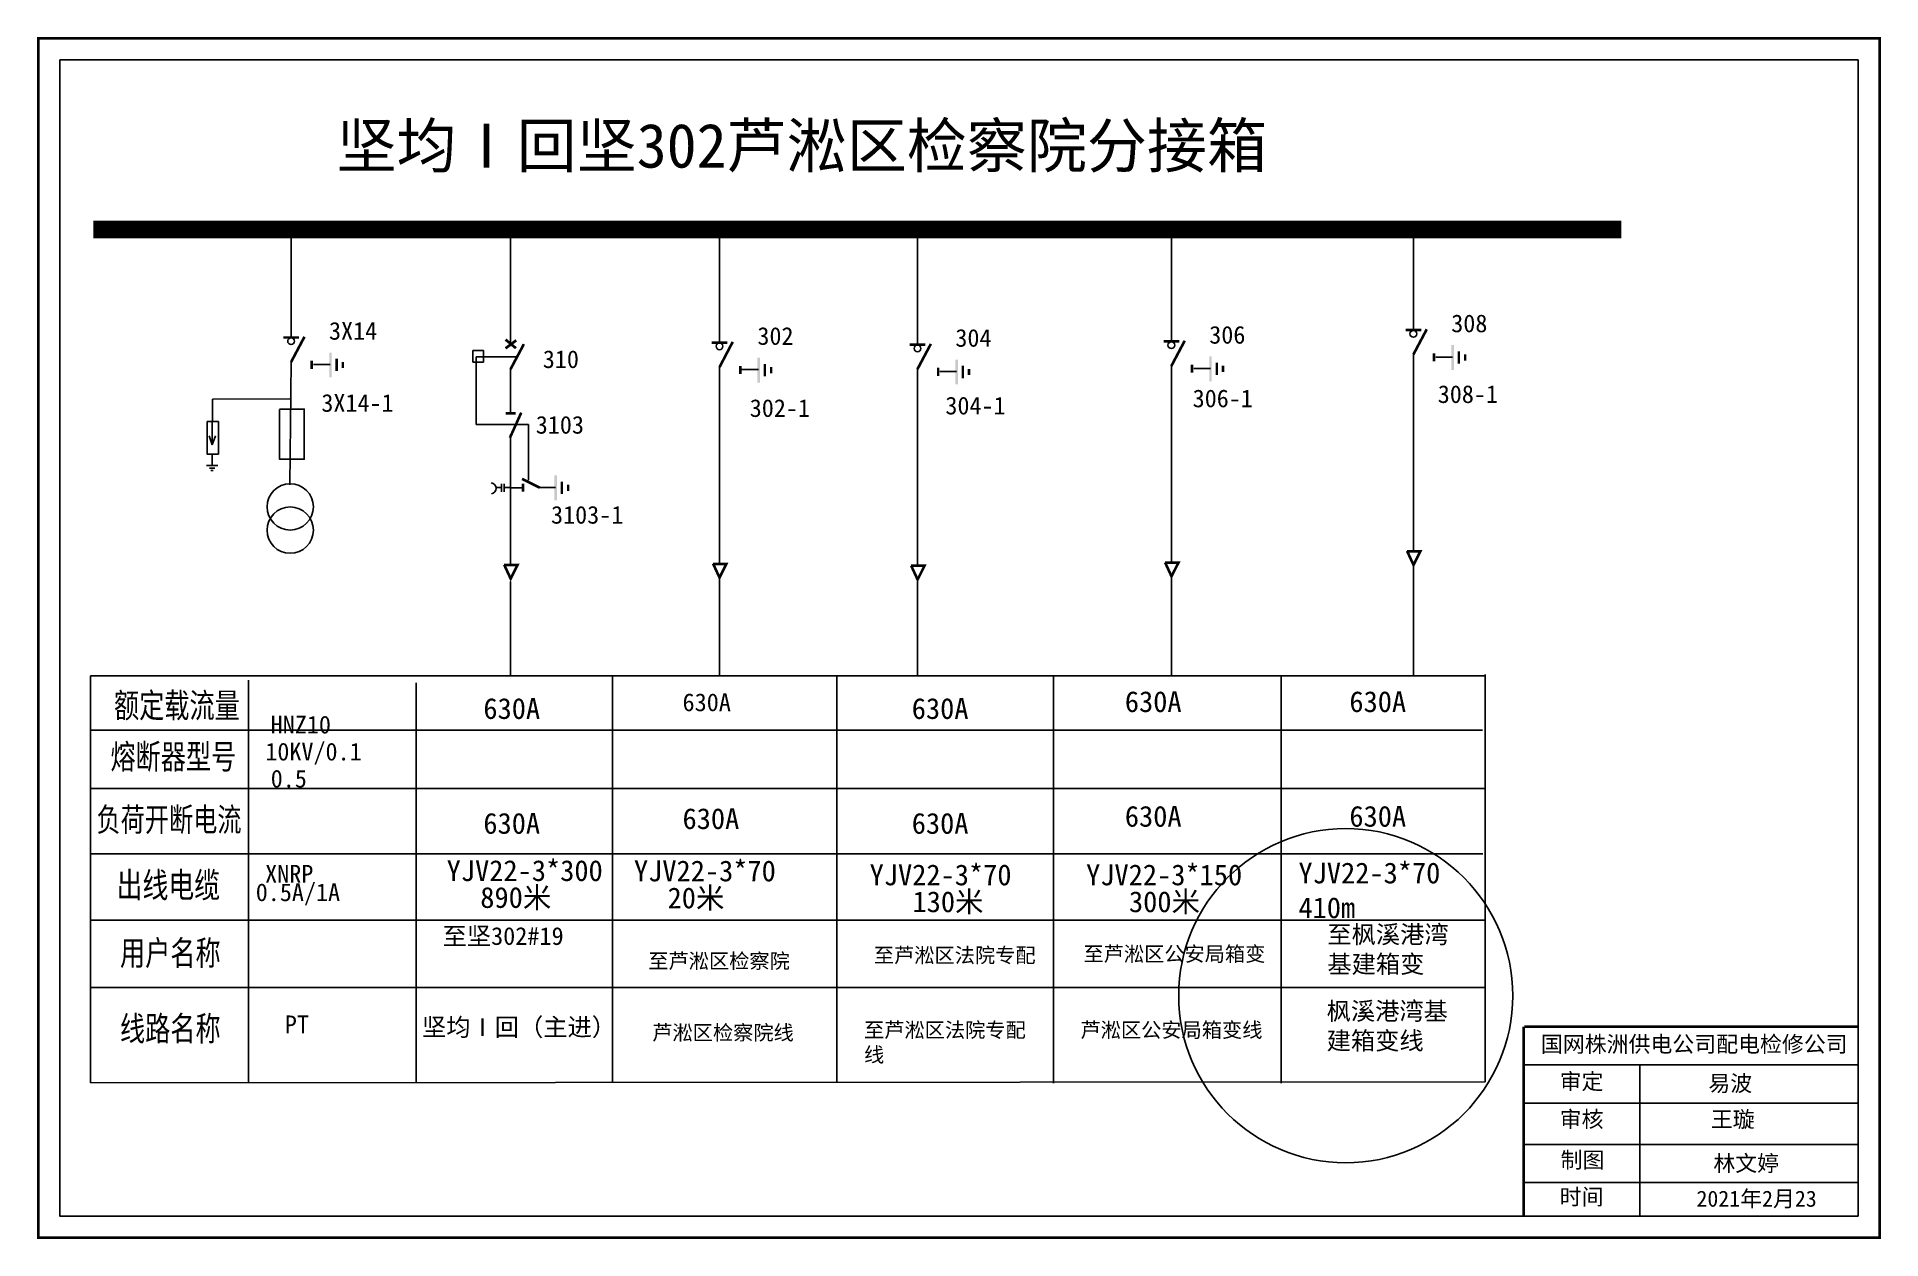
# Model space of a CAD drawing. Header units: millimetres. Extents: x 712 to 1128, y 2234 to 2317.
# Drawn here: x 712.1 to 837.8, y 2235.2 to 2317.1 of the extents above; entities that cross this region are included whole.
import ezdxf

# ---------------------------------------------------------------- set-up
doc = ezdxf.new("R2010")
doc.units = ezdxf.units.MM
doc.linetypes.add('ACAD_ISO02W100', pattern=[15, 12, -3])
doc.linetypes.add('CENTER', pattern=[50.8, 31.75, -6.35, 6.35, -6.35])
doc.layers.add('2', color=7, linetype='Continuous')
doc.styles.add('_txtstyle_2.11_0_0', font='simsun.ttc', dxfattribs={"height": 2.111353})
doc.styles.add('HZ', font='simkai_0.ttf', dxfattribs={"width": 0.75})
doc.styles.add('STYLE1', font='txt.shx', dxfattribs={"height": 2.6})
doc.styles.add('字体', font='simkai_0.ttf', dxfattribs={"height": 2.5})
doc.styles.add('楷体_GB2312_txtstyle_1.09_0_0', font='simkai_0.ttf', dxfattribs={"height": 1.0944})
doc.styles.add('楷体_GB2312_txtstyle_1.50_0_0', font='simkai_0.ttf', dxfattribs={"height": 1.5})
doc.styles.add('楷体_GB2312_txtstyle_3.00_0_0', font='simkai_0.ttf', dxfattribs={"height": 3})

msp = doc.modelspace()

# ---------------------------------------------------------------- texts
for s, p in [('3X14', (732.01, 2296.49)), ('302', (761.2, 2296.14)), ('304', (774.69, 2296.01)), ('306', (791.99, 2296.22)), ('308', (808.48, 2297)), ('310', (746.58, 2294.56)), ('3X14-1', (731.49, 2291.58)), ('302-1', (760.68, 2291.23)), ('304-1', (774.01, 2291.4)), ('306-1', (790.86, 2291.89)), ('308-1', (807.56, 2292.18)), ('3103', (746.1, 2290.09)), ('3103-1', (747.14, 2283.96)), ('HNZ10', (728.04, 2269.67)), ('10KV/0.1', (727.67, 2267.83)), ('0.5', (728.04, 2265.99)), ('XNRP', (727.66, 2259.51)), ('0.5A/1A', (727.02, 2258.25))]:
    msp.add_text(s, height=1.207).set_placement(p)
at = {"color": 7, "linetype": 'Continuous', "attachment_point": 1}
for s, insert, char_height, width, style in [('{\\fSimSun|b0|i0|c134|p2;\\C0;坚均Ⅰ回\\C7;坚302芦淞区检察院分接箱}', (732.52, 2311.21), 3, 76.0333, '楷体_GB2312_txtstyle_3.00_0_0'), ('{\\fSimSun|b0|i0|c134|p2;130米}', (771.77, 2258.92), 1.4212, 11.4279, '_txtstyle_2.11_0_0'), ('{\\fSimSun|b0|i0|c134|p2;300米}', (786.52, 2258.92), 1.4212, 11.4279, '_txtstyle_2.11_0_0'), ('{\\fSimSun|b0|i0|c134|p2;至芦淞区检察院}', (753.77, 2254.68), 1.0097, 11.4499, '字体'), ('{\\fSimSun|b0|i0|c134|p2;至芦淞区法院专配}', (769.14, 2255.07), 1.0097, 11.4499, '楷体_GB2312_txtstyle_1.50_0_0'), ('{\\fSimSun|b0|i0|c134|p2;至芦淞区公安局箱变}', (783.42, 2255.16), 1.0097, 13.1407, '楷体_GB2312_txtstyle_1.50_0_0'), ('{\\fSimSun|b0|i0|c134|p2;芦淞区检察院线}', (754.04, 2249.8), 1.0097, 11.4499, '字体'), ('{\\fSimSun|b0|i0|c134|p2;至芦淞区法院专配线}', (768.47, 2249.98), 1.0097, 11.4499, '楷体_GB2312_txtstyle_1.50_0_0'), ('{\\fSimSun|b0|i0|c134|p2;芦淞区公安局箱变线}', (783.22, 2249.98), 1.0097, 13.7219, '楷体_GB2312_txtstyle_1.50_0_0'), ('林文婷', (826.34, 2240.94), 1.094, 8.5588, '楷体_GB2312_txtstyle_1.09_0_0'), ('2021年2月23', (825.19, 2238.53), 1.094, 16.0081, '楷体_GB2312_txtstyle_1.09_0_0')]:
    msp.add_mtext(s, dxfattribs=dict(at, insert=insert, char_height=char_height, width=width, style=style))
at = {"linetype": 'Continuous', "attachment_point": 1}
for s, insert, char_height, width, style in [('{\\fSimSun|b0|i0|c134|p2;额定载流量}', (717.36, 2272.42), 1.6763, 12.9072, 'HZ'), ('{\\fSimSun|b0|i0|c134|p2;630A}', (742.53, 2272.08), 1.4212, 11.4279, 'STYLE1'), ('{\\fSimSun|b0|i0|c134|p2;630A}', (756.1, 2272.4), 1.2117, 14.1659, 'STYLE1'), ('{\\fSimSun|b0|i0|c134|p2;630A}', (771.72, 2272.08), 1.4212, 11.4279, 'STYLE1'), ('{\\fSimSun|b0|i0|c134|p2;630A}', (786.24, 2272.55), 1.4212, 11.4279, 'STYLE1'), ('{\\fSimSun|b0|i0|c134|p2;630A}', (801.54, 2272.55), 1.4212, 11.4279, 'STYLE1'), ('{\\fSimSun|b0|i0|c134|p2;熔断器型号}', (717.12, 2268.93), 1.6763, 13.3873, 'HZ'), ('{\\fSimSun|b0|i0|c134|p2;\\H0.96x;负荷开断电流}', (716.17, 2264.61), 1.6763, 15.3282, 'HZ'), ('{\\fSimSun|b0|i0|c134|p2;630A}', (756.1, 2264.58), 1.4212, 11.4279, 'STYLE1'), ('{\\fSimSun|b0|i0|c134|p2;630A}', (786.24, 2264.74), 1.4212, 11.4279, 'STYLE1'), ('{\\fSimSun|b0|i0|c134|p2;630A}', (801.54, 2264.74), 1.4212, 11.4279, 'STYLE1'), ('{\\fSimSun|b0|i0|c134|p2;630A}', (742.53, 2264.26), 1.4212, 11.4279, 'STYLE1'), ('{\\fSimSun|b0|i0|c134|p2;630A}', (771.72, 2264.26), 1.4212, 11.4279, 'STYLE1'), ('{\\fSimSun|b0|i0|c134|p2;YJV22-3*300}', (740.03, 2261.04), 1.4212, 11.4279, 'STYLE1'), ('{\\fSimSun|b0|i0|c134|p2;出线电缆}', (717.54, 2260.21), 1.7225, 11.7429, 'HZ'), ('{\\fSimSun|b0|i0|c134|p2;890米}', (742.32, 2259.21), 1.4212, 11.4279, 'STYLE1'), ('{\\fSimSun|b0|i0|c134|p2;用户名称}', (717.77, 2255.56), 1.6763, 11.4279, 'HZ'), ('{\\fSimSun|b0|i0|c134|p2;至坚302#19}', (739.75, 2256.48), 1.2117, 10.2828, 'STYLE1'), ('{\\fSimSun|b0|i0|c134|p2;至枫溪港湾基建箱变}', (800.04, 2256.59), 1.2117, 9.4269, 'STYLE1'), ('{\\fSimSun|b0|i0|c134|p2;线路名称}', (717.77, 2250.41), 1.6763, 11.4279, 'HZ'), ('{\\fSimSun|b0|i0|c134|p2;枫溪港湾基建箱变线}', (799.99, 2251.37), 1.2117, 9.4269, 'STYLE1'), ('{\\fSimSun|b0|i0|c134|p2;PT}', (729, 2250.46), 1.2117, 9.4269, 'STYLE1'), ('{\\fSimSun|b0|i0|c134|p2;\\C0;坚均Ⅰ回（主进）}', (738.35, 2250.28), 1.2117, 14.1659, 'STYLE1')]:
    msp.add_mtext(s, dxfattribs=dict(at, insert=insert, char_height=char_height, width=width, style=style))
at = {"color": 0, "linetype": 'Continuous', "attachment_point": 1}
for s, insert, char_height, width, style in [('{\\fSimSun|b0|i0|c134|p2;YJV22-3*70}', (752.79, 2261.02), 1.4212, 11.4279, 'STYLE1'), ('{\\fSimSun|b0|i0|c134|p2;YJV22-3*70}', (768.85, 2260.75), 1.4212, 11.4279, 'STYLE1'), ('{\\fSimSun|b0|i0|c134|p2;YJV22-3*150}', (783.6, 2260.75), 1.4212, 11.4279, 'STYLE1'), ('{\\fSimSun|b0|i0|c134|p2;YJV22-3*70\\P410m}', (798.07, 2260.88), 1.4212, 11.4279, 'STYLE1'), ('{\\fSimSun|b0|i0|c134|p2;20米}', (755.08, 2259.18), 1.4212, 11.4279, 'STYLE1'), ('国网株洲供电公司配电检修公司', (814.59, 2249.06), 1.0944, 21.1899, '字体'), ('\\f\uffbfﾬￌﾣﾤ_GB2312|b0|i0|c134|p49;审定', (815.87, 2246.52), 1.0944, 8.5588, '字体'), ('{\\fSimSun|b0|i0|c134|p2;易波}', (826, 2246.39), 1.0944, 8.5588, '字体'), ('\\f\uffbfﾬￌﾣﾤ_GB2312|b0|i0|c134|p49;审核', (815.87, 2243.95), 1.0944, 8.5588, '字体'), ('{\\fSimSun|b0|i0|c134|p2;王璇}', (826.17, 2243.94), 1.0944, 8.5588, '字体'), ('\\f\uffbfﾬￌﾣﾤ_GB2312|b0|i0|c134|p49;制图', (815.93, 2241.17), 1.0944, 8.5588, '字体'), ('\\f\uffbfﾬￌﾣﾤ_GB2312|b0|i0|c134|p49;时间', (815.87, 2238.66), 1.0944, 8.5588, '字体')]:
    msp.add_mtext(s, dxfattribs=dict(at, insert=insert, char_height=char_height, width=width, style=style))

# ---------------------------------------------------------------- blocks, each defined once
blk = doc.blocks.new('JD')
for points in [[(-2, 0.2), (-2, -0.2), (2, 0.2), (2, -0.2)], [(1, -1.2), (1, -0.8), (-1, -1.2), (-1, -0.8)], [(-0.5, -1.8), (-0.5, -2.2), (0.5, -1.8), (0.5, -2.2)]]:
    blk.add_trace(points)

# ---------------------------------------------------------------- linework, layer by layer
for p, q in [((729.43, 2304.05), (729.43, 2296.66)), ((744.38, 2303.92), (744.38, 2296.17)), ((758.62, 2303.7), (758.62, 2296.31)), ((772.11, 2303.57), (772.11, 2296.18)), ((789.41, 2303.78), (789.41, 2296.4)), ((805.9, 2304.56), (805.9, 2297.17)), ((729.43, 2294.97), (729.34, 2286.61)), ((730.95, 2294.81), (732.09, 2294.81)), ((741.81, 2295.75), (741.81, 2294.95)), ((741.81, 2295.75), (742.53, 2295.75)), ((741.81, 2294.95), (742.53, 2294.95)), ((742.53, 2295.75), (742.53, 2294.95)), ((758.62, 2294.67), (758.62, 2281.25)), ((789.41, 2294.75), (789.41, 2281.33)), ((805.9, 2295.53), (805.9, 2282.11)), ((807.42, 2295.31), (808.56, 2295.31)), ((744.38, 2294.52), (744.38, 2291.53)), ((760.14, 2294.46), (761.27, 2294.46)), ((772.11, 2294.53), (772.11, 2281.11)), ((773.63, 2294.32), (774.77, 2294.32)), ((790.93, 2294.54), (792.07, 2294.54)), ((744.38, 2290.03), (744.38, 2281.2)), ((724.05, 2288.7), (724.05, 2287.94)), ((744.38, 2286.41), (745.22, 2286.41)), ((746.31, 2286.43), (747.44, 2286.43))]:
    msp.add_line(p, q)
at = {"linetype": 'ACAD_ISO02W100'}
for p, q in [((742.04, 2295.33), (742.04, 2290.72)), ((744.74, 2295.33), (742.04, 2295.33)), ((724.07, 2292.43), (729.35, 2292.46)), ((742.04, 2290.72), (745.61, 2290.72)), ((745.61, 2290.72), (745.61, 2286.92))]:
    msp.add_line(p, q, dxfattribs=at)
at = {"linetype": 'Continuous'}
for p, q in [((724.07, 2292.43), (724.07, 2290.96)), ((724.06, 2290.92), (724.06, 2289.34)), ((723.85, 2289.94), (724.06, 2289.32)), ((724.06, 2289.32), (724.28, 2289.95)), ((724.43, 2287.93), (723.66, 2287.93)), ((724.23, 2287.75), (723.87, 2287.75)), ((724.13, 2287.57), (723.96, 2287.57)), ((715.77, 2273.6), (810.8, 2273.6)), ((715.77, 2245.87), (715.77, 2273.6)), ((726.53, 2273.3), (726.53, 2245.88)), ((751.34, 2273.55), (751.34, 2245.88)), ((766.62, 2273.55), (766.62, 2245.88)), ((781.37, 2273.53), (781.37, 2245.86)), ((796.9, 2273.54), (796.9, 2245.86)), ((810.8, 2273.69), (810.8, 2245.95)), ((737.95, 2273.12), (737.95, 2245.89)), ((715.77, 2269.9), (810.6, 2269.9)), ((715.77, 2265.92), (810.8, 2265.92)), ((715.77, 2261.47), (810.64, 2261.47)), ((715.77, 2256.96), (810.8, 2256.96)), ((715.77, 2252.37), (810.75, 2252.37)), ((810.8, 2245.95), (715.77, 2245.87))]:
    msp.add_line(p, q, dxfattribs=at)
at = {"linetype": 'CENTER'}
for p, q in [((805.91, 2281.02), (805.91, 2273.6)), ((744.39, 2280.01), (744.39, 2273.6)), ((758.62, 2280.16), (758.62, 2273.6)), ((772.12, 2280.03), (772.12, 2273.6)), ((789.42, 2280.25), (789.42, 2273.6))]:
    msp.add_line(p, q, dxfattribs=at)
at = {"color": 0, "linetype": 'Continuous'}
for p, q in [((813.42, 2247.09), (836.18, 2247.09)), ((821.32, 2247.09), (821.32, 2236.8)), ((813.42, 2244.5), (836.18, 2244.5)), ((813.42, 2241.67), (836.18, 2241.67)), ((813.42, 2239.08), (836.18, 2239.08))]:
    msp.add_line(p, q, dxfattribs=at)
at = {"color": 0, "linetype": 'Continuous', "const_width": 0.182}
msp.add_lwpolyline([(712.2, 2317.02), (837.68, 2317.02), (837.68, 2235.32), (712.2, 2235.32)], close=True, dxfattribs=at)
at = {"color": 0, "linetype": 'Continuous'}
msp.add_lwpolyline([(713.67, 2315.55), (836.2, 2315.55), (836.2, 2236.8), (713.67, 2236.8)], close=True, dxfattribs=at)
for points, const_width in [([(715.96, 2303.99), (820.08, 2303.99)], 1.21), ([(805.37, 2297.15), (806.44, 2297.15)], 0.181), ([(805.9, 2295.48), (806.81, 2297.2)], 0.181), ([(728.9, 2296.64), (729.97, 2296.64)], 0.181), ([(729.43, 2294.97), (730.34, 2296.69)], 0.181), ([(744.04, 2296.5), (744.75, 2295.91)], 0.181), ([(744.04, 2295.9), (744.77, 2296.45)], 0.181), ([(744.38, 2294.48), (745.29, 2296.19)], 0.181), ([(758.08, 2296.29), (759.15, 2296.29)], 0.181), ([(758.62, 2294.62), (759.52, 2296.34)], 0.181), ([(771.58, 2296.16), (772.64, 2296.16)], 0.181), ([(772.11, 2294.49), (773.02, 2296.2)], 0.181), ([(788.88, 2296.37), (789.95, 2296.37)], 0.181), ([(789.41, 2294.7), (790.32, 2296.42)], 0.181), ([(730.84, 2295.06), (730.84, 2294.5)], 0.181), ([(760.03, 2294.71), (760.03, 2294.16)], 0.181), ([(773.52, 2294.58), (773.52, 2294.02)], 0.181), ([(790.82, 2294.79), (790.82, 2294.24)], 0.181), ([(807.31, 2295.57), (807.31, 2295.01)], 0.181), ([(744.06, 2291.48), (744.73, 2291.48)], 0.181), ([(744.34, 2289.81), (745.11, 2291.52)], 0.181), ([(745.17, 2287.01), (746.38, 2286.41)], 0.181), ([(745.22, 2286.68), (745.22, 2286.13)], 0.181), ([(805.46, 2282.08), (806.38, 2282.08), (805.91, 2281.15), (805.47, 2282.1)], 0.181), ([(743.94, 2281.15), (744.86, 2281.15), (744.39, 2280.21), (743.95, 2281.16)], 0.181), ([(758.17, 2281.22), (759.09, 2281.22), (758.62, 2280.29), (758.18, 2281.24)], 0.181), ([(771.67, 2281.09), (772.59, 2281.09), (772.12, 2280.15), (771.68, 2281.1)], 0.181), ([(788.97, 2281.3), (789.89, 2281.3), (789.42, 2280.37), (788.98, 2281.32)], 0.181)]:
    msp.add_lwpolyline(points, dxfattribs=dict(const_width=const_width))
at = {"linetype": 'Continuous'}
msp.add_lwpolyline([(723.7, 2290.91), (724.48, 2290.91), (724.48, 2288.7), (723.7, 2288.7)], close=True, dxfattribs=at)
for points in [[(728.64, 2291.74), (728.64, 2288.35), (730.32, 2288.35), (730.32, 2291.77), (728.64, 2291.77)], [(743.77, 2286.42), (743.39, 2286.42)], [(743.77, 2286.67), (743.77, 2286.12)], [(743.94, 2286.67), (743.94, 2286.12)], [(744.38, 2286.42), (743.94, 2286.42)]]:
    msp.add_lwpolyline(points)
msp.add_lwpolyline([(743.07, 2286.73, -0.877934), (743.08, 2285.99)], format="xyb")
at = {"color": 0, "linetype": 'Continuous', "const_width": 0.182}
for points in [[(813.41, 2249.69), (813.41, 2236.8)], [(813.45, 2249.69), (836.2, 2249.69)]]:
    msp.add_lwpolyline(points, dxfattribs=at)
for centre in [(729.43, 2296.39), (758.62, 2296.04), (772.11, 2295.9), (789.41, 2296.12), (805.9, 2296.89)]:
    msp.add_circle(centre, 0.232)
at = {"color": 1}
msp.add_circle((801.29, 2251.81), 11.38, dxfattribs=at)
at = {"layer": '2', "color": 3}
for centre in [(729.37, 2285.1), (729.37, 2283.52)]:
    msp.add_circle(centre, 1.58, dxfattribs=at)

# ---------------------------------------------------------------- block references
at = {"xscale": 0.4224330128299819, "yscale": 0.4224330128299819, "zscale": 0.4224330128299757, "rotation": 90}
for p in [(808.58, 2295.28), (732.11, 2294.77), (761.29, 2294.42), (774.78, 2294.29), (792.08, 2294.51), (747.46, 2286.4)]:
    msp.add_blockref('JD', p, dxfattribs=at)

msp.set_redraw_order([(e.dxf.handle, doc.entitydb.next_handle()) for e in msp.query("TEXT MTEXT ATTDEF DIMENSION ARC_DIMENSION")])  # texts and dimensions are drawn at this point

doc.saveas('drawing.dxf')
